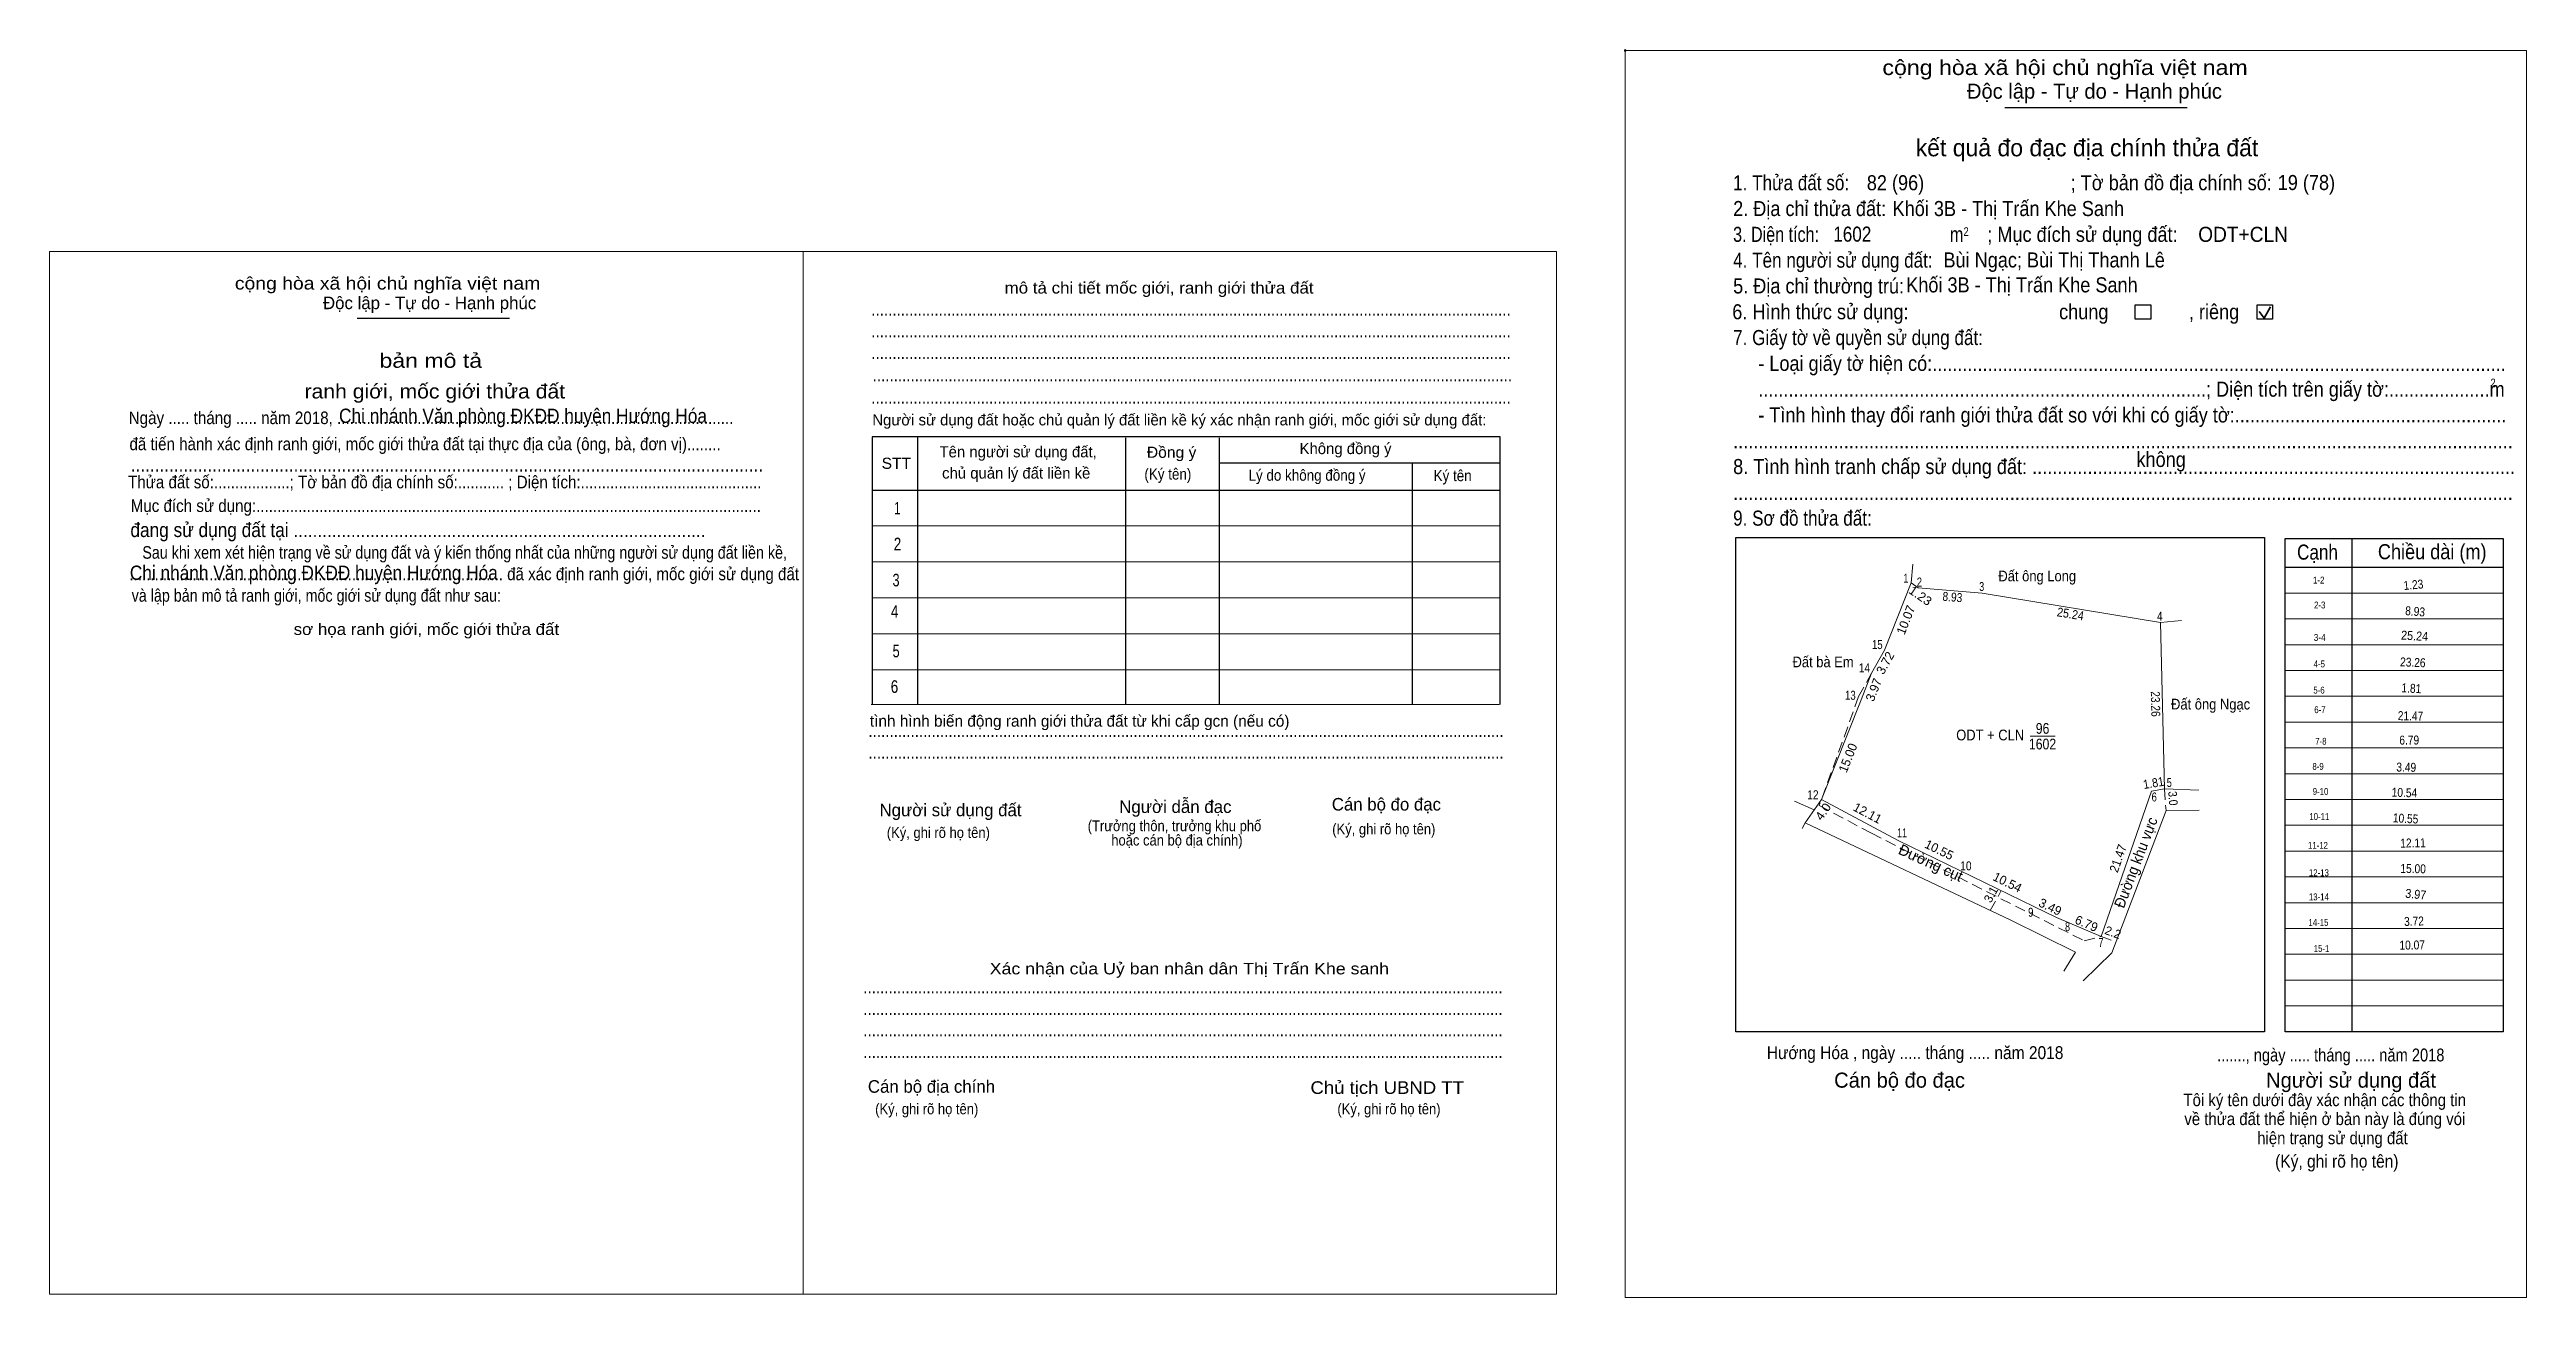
# Model space of a CAD drawing. Header units: metres. Extents: x 550403 to 551646, y 1838614 to 1838792.
# Drawn here: x 551155.7 to 551501.4, y 1838618 to 1838792.1 of the extents above; entities that cross this region are included whole.
import ezdxf
from ezdxf.enums import TextEntityAlignment as Align

# ---------------------------------------------------------------- set-up
doc = ezdxf.new("R2010")
doc.units = ezdxf.units.M
doc.header["$LTSCALE"] = 0.5
doc.header["$PDMODE"] = 32
doc.header["$PDSIZE"] = 0.25
doc.linetypes.add('DOTTED', pattern=[1.5, 0.3, -1.2])
doc.linetypes.add('MEDIUM_DASHED', pattern=[4.5, 3, -1.5])
for name, color, linetype, lineweight in [('1', 7, 'DOTTED', 13), ('10', 7, 'Continuous', 13), ('7', 7, 'Continuous', 13)]:
    doc.layers.add(name, color=color, linetype=linetype, lineweight=lineweight)
for name, color, linetype in [('25', 7, 'Continuous'), ('30', 7, 'Continuous'), ('6', 7, 'Continuous')]:
    doc.layers.add(name, color=color, linetype=linetype)

msp = doc.modelspace()

# ---------------------------------------------------------------- texts
at = {"layer": '1', "width": 0.9}
msp.add_text('Hướng Hóa , ngày ..... tháng ..... năm 2018', height=1.8, dxfattribs=at).set_placement((551395.4, 1838651.26))
at = {"layer": '10'}
for s, width, p in [('Đất ông Long', 0.9, (551433.15, 1838717.92)), ('Đất bà Em', 0.9, (551403.255, 1838705.93)), ('Đất ông Ngạc', 0.9, (551457.35, 1838700.04)), ('1602', 0.85, (551433.89, 1838694.47)), ('96', 0.85, (551433.895, 1838696.65))]:
    msp.add_text(s, height=1.5, dxfattribs=dict(at, width=width)).set_placement(p, align=Align.CENTER)
for s, height, width, p in [(' 1', 1.25, 0.75, (551415.16, 1838717.72)), ('2', 1.25, 0.8, (551417.07, 1838717.2)), ('3', 1.25, 0.75, (551425.75, 1838716.58)), ('4', 1.25, 0.8, (551450.63, 1838712.43)), ('15', 1.25, 0.8, (551411.57, 1838708.47)), ('14', 1.25, 0.85, (551409.82, 1838705.23)), ('13', 1.25, 0.8, (551407.81, 1838701.4)), ('ODT + CLN ', 1.5, 0.9, (551431.82, 1838695.73)), ('12', 1.25, 0.85, (551402.63, 1838687.52)), ('6', 1.25, 0.8, (551449.85, 1838687.21)), ('5', 1.25, 0.75, (551451.93, 1838689.22)), ('11', 1.25, 0.75, (551414.97, 1838682.19)), ('10', 1.25, 0.85, (551423.98, 1838677.6)), ('9', 1.25, 0.8, (551432.62, 1838671.12)), ('8', 1.25, 0.75, (551437.73, 1838669.12)), ('7', 1.25, 0.75, (551442.4, 1838666.92))]:
    msp.add_text(s, height=height, dxfattribs=dict(at, width=width)).set_placement(p, align=Align.RIGHT)
for s, height, rotation, width, p in [('1.23', 1.25, 325.275, 1.05, (551416.484, 1838715.4015)), ('8.93', 1.25, 355.375, 0.85, (551421.2596, 1838715.1152)), ('1.23', 1.25, 5.139, 0.85, (551485.719, 1838716.8276)), ('25.24', 1.25, 350.676, 0.9, (551437.6937, 1838712.7591)), ('8.93', 1.25, 355.375, 0.85, (551485.8496, 1838713.1152)), ('25.24', 1.25, 356.582, 0.9, (551485.7877, 1838709.6996)), ('23.26', 1.25, 357.737, 0.85, (551485.5553, 1838705.9975)), ('23.26', 1.25, 271.331, 0.85, (551449.0424, 1838700.7945)), ('1.81', 1.25, 356.985, 0.85, (551485.3471, 1838702.378)), ('21.47', 1.25, 358.921, 0.85, (551485.2432, 1838698.526)), ('6.79', 1.25, 0.452, 0.85, (551485.0801, 1838695.151)), ('3.49', 1.25, 358.927, 0.85, (551484.6483, 1838691.3636)), ('1.81', 1.25, 9.514, 0.9, (551449.4867, 1838689.1774)), ('3.0', 1.2, 274.384, 0.9, (551451.5066, 1838687.6009)), ('10.54', 1.25, 358.212, 0.85, (551484.3905, 1838687.8229)), ('4.0', 1.2, 54.936, 1.1, (551403.7498, 1838685.4453)), ('Đường khu vực', 1.5, 69.075, 0.95, (551447.6096, 1838678.4271)), ('10.55', 1.25, 356.941, 0.85, (551484.5417, 1838684.2126)), ('21.47', 1.25, 70.856, 0.95, (551445.0178, 1838679.065)), ('12.11', 1.25, 0.819, 0.85, (551485.6111, 1838680.795)), ('15.00', 1.25, 358.822, 0.85, (551485.6071, 1838677.2124)), ('3.97', 1.25, 354.243, 0.9, (551485.9273, 1838673.6451)), ('3.72', 1.25, 1.699, 0.85, (551485.7565, 1838669.872)), ('10.07', 1.25, 0.919, 0.85, (551485.5, 1838666.5489))]:
    msp.add_text(s, height=height, rotation=rotation, dxfattribs=dict(at, width=width)).set_placement(p, align=Align.CENTER)
for s, height, rotation, p in [('10.07', 1.25, 68.452, (551415.3865, 1838712.3105)), ('3.72', 1.25, 60.886, (551412.4798, 1838706.2359)), ('3.97', 1.25, 68.279, (551410.903, 1838702.5637)), ('15.00', 1.25, 68.326, (551407.3027, 1838693.0692)), ('12.11', 1.25, 332.039, (551409.177, 1838685.0349)), ('Đường cụt', 1.5, 335.386, (551417.9777, 1838677.961)), ('10.55', 1.25, 334.018, (551419.1912, 1838679.9032)), ('3.1', 1.2, 61.211, (551427.2058, 1838673.936)), ('10.54', 1.25, 334.067, (551428.7167, 1838675.3628)), ('3.49', 1.25, 334.022, (551434.6862, 1838671.9363)), ('6.79', 1.25, 337.023, (551439.781, 1838669.6008)), ('2.2', 1.2, 340.152, (551443.5163, 1838668.3743))]:
    msp.add_text(s, height=height, rotation=rotation, dxfattribs=at).set_placement(p, align=Align.CENTER)
for p in [(551401.7249, 1838686.17), (551401.7249, 1838686.17), (551401.7249, 1838686.17), (551402.4349, 1838687.78), (551402.4349, 1838687.78), (551402.4349, 1838687.78), (551400.8549, 1838684.2), (551400.8549, 1838684.2), (551400.8549, 1838684.2)]:
    msp.add_text('D', height=0.01, dxfattribs=at).set_placement(p, align=Align.CENTER)
at = {"layer": '25', "width": 0.9}
for p in [(551196.1, 1838740.02), (551166.9, 1838718.12)]:
    msp.add_text('Chi nhánh Văn phòng ĐKĐĐ huyện Hướng Hóa', height=2, dxfattribs=at).set_placement(p)
at = {"layer": '30'}
for s, height, width, p in [('1-2', 0.9599, 0.85, (551473.23, 1838717.62)), ('2-3', 0.9599, 0.85, (551473.37, 1838714.14)), ('3-4', 0.9599, 0.9, (551473.42, 1838709.62)), ('4-5', 0.9599, 0.85, (551473.31, 1838705.92)), ('5-6', 0.96, 0.85, (551473.27, 1838702.26)), ('6-7', 0.96, 0.85, (551473.4, 1838699.53)), ('7-8', 0.96, 0.85, (551473.53, 1838695.12)), ('8-9', 0.96, 0.85, (551473.14, 1838691.62)), ('9-10', 0.96, 0.85, (551473.79, 1838688.12)), ('10-11', 0.96, 0.85, (551473.92, 1838684.62)), ('11-12', 0.96, 0.85, (551473.73, 1838680.6)), ('12-13', 0.96, 0.85, (551473.86, 1838676.78)), ('13-14', 0.96, 0.85, (551473.86, 1838673.41)), ('14-15', 0.96, 0.85, (551473.8, 1838669.84)), ('15-1', 0.96, 0.85, (551473.93, 1838666.21))]:
    msp.add_text(s, height=height, dxfattribs=dict(at, width=width)).set_placement(p, align=Align.RIGHT)
at = {"layer": '6'}
for s, width, p in [('ODT+CLN', 0.95, (551455.62, 1838765.29)), ('Bùi Ngạc; Bùi Thị Thanh Lê', 0.9, (551420.06, 1838761.72))]:
    msp.add_text(s, height=2.1, dxfattribs=dict(at, width=width)).set_placement(p)
at = {"layer": '7'}
for s, height, width, p in [('cộng hòa xã hội chủ nghĩa việt nam', 2.1, 1.15, (551411.54, 1838788.57)), ('1. Thửa đất số:', 2.1, 0.85, (551390.7, 1838772.49)), ('82 (96)', 2.1, 0.9, (551409.36, 1838772.49)), ('; Tờ bản đồ địa chính số:', 2.1, 0.9, (551437.82, 1838772.49)), ('19 (78)', 2.1, 0.9, (551466.72, 1838772.52)), ('2. Địa chỉ thửa đất:', 2.1, 0.9, (551390.7, 1838768.89)), ('Khối 3B - Thị Trấn Khe Sanh', 2.1, 0.9, (551412.96, 1838768.89)), ('3. Diện tích:', 2.1, 0.8, (551390.7, 1838765.29)), ('1602', 2.1, 0.85, (551404.68, 1838765.32)), ('m', 2.1, 0.8, (551420.96, 1838765.29)), ('2', 1.2, 0.8, (551422.86, 1838766.13)), ('; Mục đích sử dụng đất:', 2.1, 0.9, (551426.18, 1838765.29)), ('4. Tên người sử dụng đất:', 2.1, 0.85, (551390.7, 1838761.69)), ('cộng hòa xã hội chủ nghĩa việt nam', 1.756, 1.15, (551181.56, 1838758.64)), ('5. Địa chỉ thường trú:', 2.1, 0.9, (551390.7, 1838758.09)), ('Khối 3B - Thị Trấn Khe Sanh', 2.1, 0.9, (551414.86, 1838758.24)), ('........................................................................................................................................................', 1.756, 0.9, (551270.4, 1838754.98)), ('6. Hình thức sử dụng:', 2.1, 0.9, (551390.58, 1838754.49)), ('chung                , riêng', 2.1, 0.9, (551436.2, 1838754.49)), ('........................................................................................................................................................', 1.756, 0.9, (551270.4, 1838751.98)), ('7. Giấy tờ về quyền sử dụng đất:', 2.1, 0.85, (551390.7, 1838750.89)), ('........................................................................................................................................................', 1.756, 0.9, (551270.4, 1838748.96)), ('     - Loại giấy tờ hiện có:..................................................................................................................', 2.1, 0.9, (551390.7, 1838747.29)), ('........................................................................................................................................................', 1.756, 0.9, (551270.59, 1838745.84)), ('     .........................................................................................; Diện tích trên giấy tờ:....................m', 2.1, 0.9, (551390.7, 1838743.69)), ('2', 1.2, 0.8, (551496.42, 1838745.01)), ('Ngày ..... tháng ..... năm 2018, ..............................................................................................', 1.76, 0.9, (551166.74, 1838739.86)), ('........................................................................................................................................................', 1.756, 0.9, (551270.4, 1838742.72)), ('     - Tình hình thay đổi ranh giới thửa đất so với khi có giấy tờ:......................................................', 2.1, 0.9, (551390.7, 1838740.09)), (' đã tiến hành xác định ranh giới, mốc giới thửa đất tại thực địa của (ông, bà, đơn vị)........', 1.756, 0.9, (551166.26, 1838736.22)), ('Đồng ý', 1.555, 1.05, (551308.86, 1838735.16)), ('...........................................................................................................................................................', 2.1, 0.9, (551390.7, 1838736.49)), ('....................................................................................................................................', 2, 0.9, (551167.02, 1838733.22)), ('STT', 1.555, 1.05, (551271.84, 1838733.62)), ('(Ký tên)', 1.555, 0.9, (551308.52, 1838732.12)), ('Lý do không đồng ý', 1.555, 0.9, (551323.06, 1838731.96)), ('Ký tên', 1.555, 0.9, (551348.9, 1838731.9)), ('8. Tình hình tranh chấp sử dụng đất: ................................................................................................', 2.1, 0.9, (551390.7, 1838732.89)), ('không', 2.1, 0.9, (551447, 1838733.88)), ('Thửa đất số:..................; Tờ bản đồ địa chính số:........... ; Diện tích:...........................................', 1.756, 0.9, (551166.65, 1838730.9)), ('đang sử dụng đất tại ......................................................................................', 2, 0.9, (551166.98, 1838724.1)), ('Mục đích sử dụng:........................................................................................................................', 1.756, 0.9, (551167.02, 1838727.6)), ('9. Sơ đồ thửa đất:', 2.1, 0.85, (551390.7, 1838725.69)), ('...........................................................................................................................................................', 2.1, 0.9, (551390.7, 1838729.29)), ('Sau khi xem xét hiện trạng về sử dụng đất và ý kiến thống nhất của những người sử dụng đất liền kề,', 1.756, 0.85, (551168.64, 1838721.08)), ('Cạnh', 2.1, 0.85, (551469.42, 1838720.95)), ('Chiều dài (m)', 2.1, 0.9, (551480.7, 1838721.01)), ('......................................................................................... đã xác định ranh giới, mốc giới sử dụng đất', 1.752, 0.9, (551166.84, 1838718.08)), (' và lập bản mô tả ranh giới, mốc giới sử dụng đất như sau:', 1.756, 0.85, (551166.6, 1838715.08)), ('.......................................................................................................................................................', 1.756, 0.9, (551270, 1838696.2)), ('.......................................................................................................................................................', 1.756, 0.9, (551270, 1838693.18)), ('(Ký, ghi rõ họ tên)', 1.505, 0.9, (551272.56, 1838682.12)), ('(Ký, ghi rõ họ tên)', 1.505, 0.9, (551334.74, 1838682.62)), ('........................................................................................................................................................', 1.756, 0.9, (551269.28, 1838660.44)), ('........................................................................................................................................................', 1.756, 0.9, (551269.28, 1838657.42)), ('........................................................................................................................................................', 1.756, 0.9, (551269.28, 1838654.42)), ('........................................................................................................................................................', 1.756, 0.9, (551269.28, 1838651.42)), ('......., ngày ..... tháng ..... năm 2018', 1.8, 0.85, (551458.26, 1838650.93)), ('Chủ tịch UBND TT', 1.76, 1.1, (551331.7, 1838646.4)), ('(Ký, ghi rõ họ tên)', 1.505, 0.9, (551270.94, 1838643.56)), ('(Ký, ghi rõ họ tên)', 1.505, 0.9, (551335.46, 1838643.56)), ('(Ký, ghi rõ họ tên)', 1.8, 0.9, (551466.36, 1838636.11))]:
    msp.add_text(s, height=height, dxfattribs=dict(at, width=width)).set_placement(p)
for s, height, p in [('Độc lập - Tự do - Hạnh phúc', 2.1, (551423.34, 1838785.27)), ('Độc lập - Tự do - Hạnh phúc', 1.756, (551193.86, 1838755.9)), ('Người sử dụng đất hoặc chủ quản lý đất liền kề ký xác nhận ranh giới, mốc giới sử dụng đất:', 1.555, (551270.54, 1838739.68)), ('Tên người sử dụng đất,', 1.555, (551279.92, 1838735.22)), ('Không đồng ý', 1.555, (551330.18, 1838735.68)), ('chủ quản lý đất liền kề', 1.555, (551280.28, 1838732.26)), ('tình hình biến động ranh giới thửa đất từ khi cấp gcn (nếu có)', 1.605, (551270.2, 1838697.64)), ('Người sử dụng đất', 1.756, (551271.54, 1838685.14)), ('Người dẫn đạc', 1.76, (551305, 1838685.6)), ('Cán bộ đo đạc', 1.752, (551334.68, 1838685.94)), ('Cán bộ địa chính', 1.756, (551269.92, 1838646.56)), ('Cán bộ đo đạc', 2.1, (551404.8, 1838647.27)), ('Người sử dụng đất', 2.1, (551465.1, 1838647.27))]:
    msp.add_text(s, height=height, dxfattribs=at).set_placement(p)
msp.add_text('kết quả đo đạc địa chính thửa đất', height=2.4, dxfattribs=at).set_placement((551440.095, 1838777.23), align=Align.CENTER)
for s, height, width, p in [('mô tả chi tiết mốc giới, ranh giới thửa đất', 1.605, 1.1, (551310.57, 1838758.08)), ('bản mô tả', 2.007, 1.2, (551208.91, 1838747.72)), ('ranh giới, mốc giới thửa đất', 2.007, 1.1, (551209.47, 1838743.44)), ('1', 1.756, 0.7, (551274.045, 1838727.26)), ('2', 1.756, 0.8, (551274.055, 1838722.26)), ('3', 1.756, 0.75, (551273.855, 1838717.22)), ('4', 1.756, 0.8, (551273.66, 1838712.84)), ('sơ họa ranh giới, mốc giới thửa đất', 1.605, 1.1, (551208.295, 1838710.44)), ('5', 1.756, 0.75, (551273.865, 1838707.32)), ('6', 1.756, 0.8, (551273.635, 1838702.36)), ('(Trưởng thôn, trưởng khu phố', 1.505, 0.9, (551312.72, 1838683.06)), ('hoặc cán bộ địa chính)', 1.505, 0.9, (551313.06, 1838681.06)), ('Xác nhận của Uỷ ban nhân dân Thị Trấn Khe sanh', 1.61, 1.15, (551314.8, 1838663.08)), ('Tôi ký tên dưới đây xác nhận các thông tin', 1.735, 0.9, (551473.28, 1838644.69)), ('về thửa đất thể hiện ở bản này là đúng vói', 1.735, 0.9, (551473.295, 1838642.05)), ('hiện trạng sử dụng đất', 1.735, 0.9, (551474.36, 1838639.38))]:
    msp.add_text(s, height=height, dxfattribs=dict(at, width=width)).set_placement(p, align=Align.CENTER)

# ---------------------------------------------------------------- linework, layer by layer
at = {"layer": '10'}
for p, q in [((551415.54, 1838717.71), (551415.77, 1838720.3)), ((551450.36, 1838712.2), (551453.27, 1838712.48)), ((551410.03, 1838705.09), (551408.56, 1838701.4)), ((551403.02, 1838687.46), (551408.56, 1838701.4)), ((551432.14, 1838696.31), (551435.66, 1838696.31)), ((551450.9, 1838688.95), (551455.71, 1838688.77)), ((551402.02, 1838686.04), (551399.26, 1838687.25)), ((551403.02, 1838687.46), (551400.76, 1838684.24)), ((551403.02, 1838687.46), (551413.72, 1838681.78)), ((551400.76, 1838684.24), (551400.35, 1838683.42)), ((551400.76, 1838684.24), (551429.46, 1838670.63)), ((551429.46, 1838670.63), (551438.47, 1838666.19)), ((551438.47, 1838666.19), (551436.84, 1838663.54))]:
    msp.add_line(p, q, dxfattribs=at)
at = {"layer": '10', "linetype": 'MEDIUM_DASHED'}
for p, q in [((551408.22, 1838701.84), (551410.03, 1838705.09)), ((551450.9, 1838688.95), (551451.13, 1838685.95)), ((551410.01, 1838682.76), (551439.72, 1838667.76)), ((551426.59, 1838671.99), (551428.12, 1838674.77)), ((551439.72, 1838667.76), (551442.07, 1838668.37)), ((551442.07, 1838668.37), (551444.12, 1838667.63))]:
    msp.add_line(p, q, dxfattribs=at)
at = {"layer": '10'}
for points in [[(551410.03, 1838705.09), (551411.84, 1838708.34), (551415.54, 1838717.71)], [(551415.54, 1838717.71), (551416.55, 1838717.01), (551425.45, 1838716.29), (551450.36, 1838712.2)], [(551450.36, 1838712.2), (551450.9, 1838688.95), (551449.11, 1838688.65), (551442.07, 1838668.37), (551435.82, 1838671.02)], [(551455.74, 1838685.99), (551451.13, 1838685.95), (551443.54, 1838666.1), (551439.55, 1838662.17)], [(551413.72, 1838681.78), (551432.68, 1838672.55), (551435.82, 1838671.02)]]:
    msp.add_lwpolyline(points, dxfattribs=at)
at = {"layer": '10', "linetype": 'MEDIUM_DASHED'}
msp.add_lwpolyline([(551408.22, 1838701.84), (551402.73, 1838686.65), (551410.01, 1838682.76)], dxfattribs=at)
at = {"layer": '7', "lineweight": 25}
for p, q in [((551428.63, 1838784.02), (551454.07, 1838784.02)), ((551198.62, 1838754.64), (551219.89, 1838754.64)), ((551276.84, 1838738.09), (551276.84, 1838700.73)), ((551305.86, 1838737.94), (551305.86, 1838700.73)), ((551318.96, 1838737.94), (551318.96, 1838700.73)), ((551318.96, 1838734.47), (551358.19, 1838734.47)), ((551345.9, 1838734.47), (551345.9, 1838700.73)), ((551270.54, 1838730.66), (551358.19, 1838730.66)), ((551477.05, 1838723.9), (551477.05, 1838655.08)), ((551467.75, 1838719.88), (551498.17, 1838719.88))]:
    msp.add_line(p, q, dxfattribs=at)
at = {"layer": '7', "lineweight": 35}
for p, q in [((551464.11, 1838755.58), (551464.83, 1838754.65)), ((551464.83, 1838754.65), (551465.7, 1838756.21))]:
    msp.add_line(p, q, dxfattribs=at)
at = {"layer": '7'}
for p, q in [((551270.54, 1838725.65), (551358.19, 1838725.65)), ((551270.54, 1838720.63), (551358.19, 1838720.63)), ((551467.75, 1838716.28), (551498.17, 1838716.28)), ((551270.54, 1838715.61), (551358.19, 1838715.61)), ((551467.75, 1838712.68), (551498.17, 1838712.68)), ((551270.54, 1838710.59), (551358.19, 1838710.59)), ((551467.75, 1838709.08), (551498.17, 1838709.08)), ((551270.54, 1838705.58), (551358.19, 1838705.58)), ((551467.75, 1838705.48), (551498.17, 1838705.48)), ((551270.39, 1838700.73), (551358.04, 1838700.73)), ((551467.75, 1838701.88), (551498.17, 1838701.88)), ((551467.75, 1838698.28), (551498.17, 1838698.28)), ((551467.75, 1838694.68), (551498.17, 1838694.68)), ((551467.75, 1838691.08), (551498.17, 1838691.08)), ((551467.75, 1838687.48), (551498.17, 1838687.48)), ((551467.75, 1838683.88), (551498.17, 1838683.88)), ((551467.75, 1838680.28), (551498.17, 1838680.28)), ((551467.75, 1838676.68), (551498.17, 1838676.68)), ((551467.75, 1838673.08), (551498.17, 1838673.08)), ((551467.75, 1838669.48), (551498.17, 1838669.48)), ((551467.75, 1838665.88), (551498.17, 1838665.88)), ((551467.75, 1838662.28), (551498.17, 1838662.28)), ((551467.75, 1838658.68), (551498.17, 1838658.68))]:
    msp.add_line(p, q, dxfattribs=at)
for points in [[(551375.64, 1838792), (551501.44, 1838792), (551501.44, 1838618), (551375.64, 1838618)], [(551155.69, 1838763.96), (551260.87, 1838763.96), (551260.87, 1838618.48), (551155.69, 1838618.48)], [(551260.87, 1838763.96), (551366.06, 1838763.96), (551366.06, 1838618.47), (551260.87, 1838618.47)], [(551260.88, 1838763.96), (551366.06, 1838763.96), (551366.06, 1838618.47), (551260.88, 1838618.47)]]:
    msp.add_lwpolyline(points, close=True, dxfattribs=at)
at = {"layer": '7', "lineweight": 25}
for points in [[(551446.83, 1838756.51), (551448.99, 1838756.51), (551448.99, 1838754.5), (551446.83, 1838754.5)], [(551463.83, 1838756.51), (551465.99, 1838756.51), (551465.99, 1838754.5), (551463.83, 1838754.5)], [(551391.07, 1838724.02), (551464.87, 1838724.02), (551464.87, 1838655.08), (551391.07, 1838655.08)], [(551467.75, 1838723.9), (551498.17, 1838723.9), (551498.17, 1838655.08), (551467.75, 1838655.08)]]:
    msp.add_lwpolyline(points, close=True, dxfattribs=at)
msp.add_lwpolyline([(551358.19, 1838700.73), (551358.19, 1838738.09), (551270.54, 1838738.09), (551270.54, 1838700.73)], dxfattribs=at)
at = {"layer": '7'}
msp.add_point((551375.64, 1838792), dxfattribs=at)

msp.set_redraw_order([(e.dxf.handle, doc.entitydb.next_handle()) for e in msp.query("TEXT MTEXT ATTDEF DIMENSION ARC_DIMENSION")])  # texts and dimensions are drawn at this point

doc.saveas('drawing.dxf')
